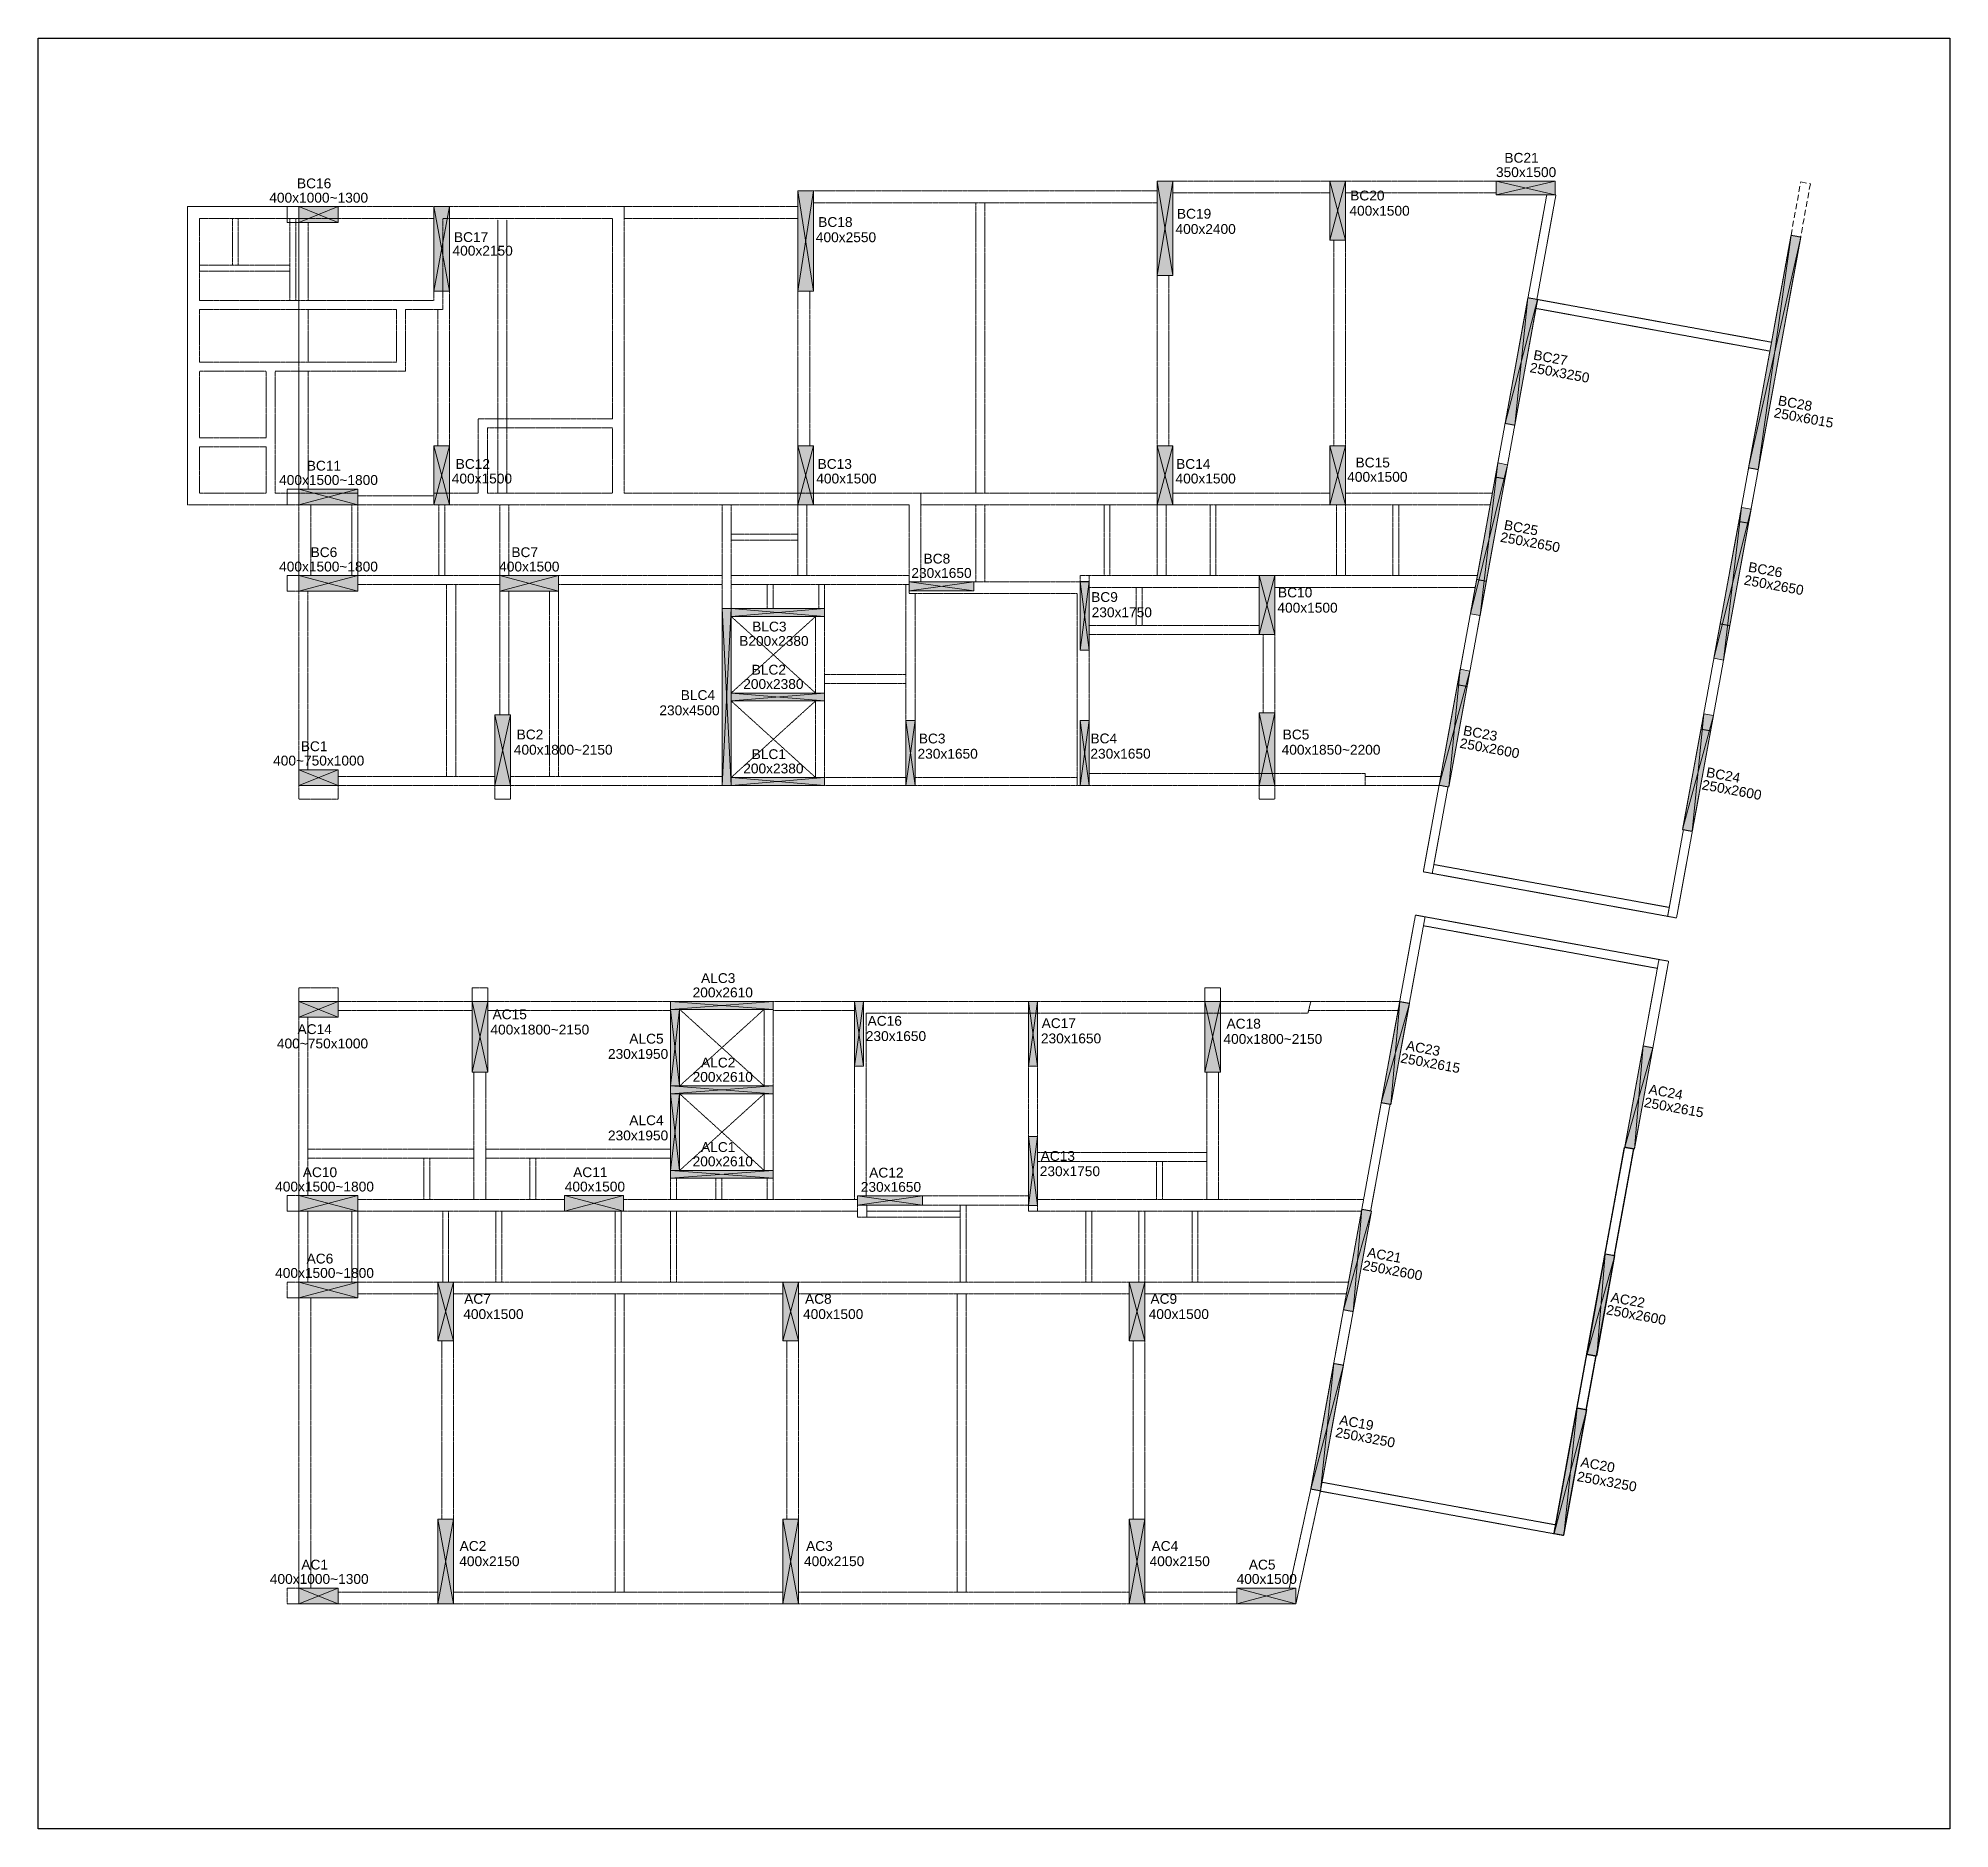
# Model space of a CAD drawing. Header units: millimetres. Extents: x 0 to 259337, y 0 to 45573.
# Drawn here: x 0 to 48651, y 0 to 45573 of the extents above; entities that cross this region are included whole.
import ezdxf
from ezdxf.enums import TextEntityAlignment as Align

# ---------------------------------------------------------------- set-up
doc = ezdxf.new("R2010")
doc.units = ezdxf.units.MM
doc.header["$PDMODE"] = 35
doc.linetypes.add('DASHED', pattern=[0.75, 0.5, -0.25])
for name, color, linetype, lineweight in [('ARCH BEAM', 160, 'DASHED', 9), ('Boundary', 40, 'Continuous', 30), ('COLUMN', 2, 'Continuous', 0), ('COLUMN HATCH_ASC', 251, 'Continuous', 0), ('COLUMN NO._ASC', 7, 'Continuous', 25), ('COLUMN SIZE_ASC', 150, 'Continuous', 9), ('Origin', 40, 'Continuous', 30)]:
    doc.layers.add(name, color=color, linetype=linetype, lineweight=lineweight)
doc.styles.add('STANDERD ASC', font='swiss.ttf', dxfattribs={"height": 250})

msp = doc.modelspace()

# ---------------------------------------------------------------- texts
at = {"layer": 'COLUMN NO._ASC', "color": 6, "style": 'STANDERD ASC'}
for s, p in [('BC21', (37752, 42329)), ('BC16', (7022, 41679)), ('BC11', (7272, 34493)), ('BC6', (7272, 32291)), ('BC7', (12382, 32291)), ('BC8', (22872, 32127, 0)), ('BLC3', (18608, 30398, 0)), ('BLC2', (18594, 29301, 0)), ('BC1', (7022, 27352)), ('BLC1', (18594, 27151, 0)), ('ALC3', (17306, 21451, 0)), ('AC14', (7036, 20152)), ('ALC2', (17306, 19301, 0)), ('ALC1', (17306, 17151, 0)), ('AC10', (7170, 16510, 237)), ('AC11', (14051, 16510, 0)), ('AC12', (21586, 16501, 0)), ('AC6', (7170, 14312, 237)), ('AC1', (7036, 6523, 0)), ('AC5', (31151, 6523))]:
    msp.add_text(s, height=250, dxfattribs=at).set_placement(p, align=Align.BOTTOM_CENTER)
for s, p in [('BC20', (33391, 41569)), ('BC18', (19852, 40895)), ('BC19', (28980, 41105)), ('BC17', (10580, 40511)), ('BC12', (10625, 34737)), ('BC13', (19836, 34737)), ('BC14', (28961, 34737)), ('BC15', (33527, 34773, 0)), ('BC9', (26798, 31350)), ('BC10', (31553, 31466)), ('BC2', (12176, 27851)), ('BC3', (22411, 27749, 0)), ('BC4', (26780, 27751)), ('BC5', (31672, 27851)), ('AC15', (11563, 20729)), ('AC16', (21108, 20563, 0)), ('AC17', (25538, 20504, 0)), ('AC18', (30243, 20491)), ('AC13', (25513, 17124)), ('AC7', (10841, 13487)), ('AC8', (19515, 13487)), ('AC9', (28307, 13487)), ('AC2', (10725, 7198)), ('AC3', (19543, 7198)), ('AC4', (28335, 7198))]:
    msp.add_text(s, height=250, dxfattribs=at).set_placement(p, align=Align.MIDDLE_LEFT)
for s, p in [('BC27', (38059, 37520, -238)), ('BC28', (44286, 36360, -238)), ('BC25', (37311, 33193, -238)), ('BC26', (43528, 32123, -238)), ('BC23', (36273, 27961, -238)), ('BC24', (42457, 26898, -238)), ('AC23', (34818, 19944, 0)), ('AC24', (40994, 18831, 0)), ('AC21', (33832, 14680, 0)), ('AC22', (40029, 13536, 0)), ('AC19', (33123, 10415, 0)), ('AC20', (39262, 9343, 0))]:
    msp.add_text(s, height=250, rotation=349.6675, dxfattribs=at).set_placement(p, align=Align.MIDDLE_LEFT)
for s, p in [('BLC4', (17226, 28855, 0)), ('ALC5', (15917, 20109, 0)), ('ALC4', (15917, 18033, 0))]:
    msp.add_text(s, height=250, dxfattribs=at).set_placement(p, align=Align.MIDDLE_RIGHT)
at = {"layer": 'COLUMN SIZE_ASC', "style": 'STANDERD ASC'}
for s, p in [('350x1500', (37868, 41964, 0)), ('400x1000~1300', (7138, 41314, 0)), ('400x1500~1800', (7388, 34129, 0)), ('400x1500~1800', (7388, 31926, 0)), ('400x1500', (12498, 31926, 0)), ('230x1650', (22989, 31763, 0)), ('B200x2380', (18724, 30033, 0)), ('200x2380', (18710, 28936, 0)), ('400~750x1000', (7138, 26987, 0)), ('200x2380', (18710, 26786, 0)), ('200x2610', (17422, 21086, 0)), ('400~750x1000', (7235, 19787, 0)), ('200x2610', (17422, 18936, 0)), ('200x2610', (17422, 16786, 0)), ('400x1500~1800', (7287, 16145, 237)), ('400x1500', (14168, 16145, 0)), ('230x1650', (21702, 16137, 0)), ('400x1500~1800', (7287, 13947, 237)), ('400x1000~1300', (7152, 6158, 0)), ('400x1500', (31267, 6158, 0))]:
    msp.add_text(s, height=250, dxfattribs=at).set_placement(p, align=Align.BOTTOM_CENTER)
for s, p in [('400x1500', (33371, 41181, 0)), ('400x2550', (19791, 40507, 0)), ('400x2400', (28945, 40717, 0)), ('400x2150', (10544, 40165, 0)), ('400x1500', (10525, 34366, 0)), ('400x1500', (19802, 34366, 0)), ('400x1500', (28945, 34366, 0)), ('400x1500', (33315, 34409, 0)), ('400x1500', (31538, 31078, 0)), ('230x1750', (26811, 30962, 0)), ('400x1800~2150', (12104, 27463, 0)), ('230x1650', (22379, 27361, 0)), ('230x1650', (26779, 27363, 0)), ('400x1850~2200', (31646, 27463, 0)), ('400x1800~2150', (11509, 20341, 0)), ('230x1650', (21063, 20175, 0)), ('230x1650', (25519, 20116, 0)), ('400x1800~2150', (30165, 20103, 0)), ('230x1750', (25490, 16736, 0)), ('400x1500', (10818, 13099, 0)), ('400x1500', (19465, 13099, 0)), ('400x1500', (28262, 13099, 0)), ('400x2150', (10716, 6810, 0)), ('400x2150', (19490, 6810, 0)), ('400x2150', (28285, 6810, 0))]:
    msp.add_text(s, height=250, dxfattribs=at).set_placement(p, align=Align.MIDDLE_LEFT)
for s, p in [('250x3250', (37968, 37199, -238)), ('250x6015', (44178, 36051, -238)), ('250x2650', (37218, 32883, -238)), ('250x2650', (43419, 31793, -238)), ('250x2600', (36185, 27640, -238)), ('250x2600', (42348, 26580, -238)), ('250x2615', (34677, 19628, 0)), ('250x2615', (40875, 18498, 0)), ('250x2600', (33715, 14349, 0)), ('250x2600', (39913, 13219, 0)), ('250x3250', (33020, 10097, 0)), ('250x3250', (39169, 8976, 0))]:
    msp.add_text(s, height=250, rotation=349.6675, dxfattribs=at).set_placement(p, align=Align.MIDDLE_LEFT)
for s, p in [('230x4500', (17343, 28467, 0)), ('230x1950', (16034, 19721, 0)), ('230x1950', (16034, 17646, 0))]:
    msp.add_text(s, height=250, dxfattribs=at).set_placement(p, align=Align.MIDDLE_RIGHT)

# ---------------------------------------------------------------- hatches: boundary and pattern name
at = {"layer": 'COLUMN HATCH_ASC'}
for points in [[(28475, 41936), (28875, 41936), (28875, 39536), (28475, 39536)], [(33275, 40436), (33275, 41936), (32875, 41936), (32875, 40436)], [(38610, 41936), (37110, 41936), (37110, 41586), (38610, 41586)], [(19335, 41686), (19735, 41686), (19735, 39136), (19335, 39136)], [(7635, 41286), (6635, 41286), (6635, 40886), (7635, 40886)], [(10070, 41286), (10470, 41286), (10470, 39136), (10070, 39136)], [(43531, 34639), (43777, 34594), (44856, 40512), (44610, 40557)], [(37333, 35769), (37579, 35724), (38162, 38922), (37916, 38966)], [(10470, 33696), (10470, 35196), (10070, 35196), (10070, 33696)], [(19735, 33696), (19735, 35196), (19335, 35196), (19335, 33696)], [(28875, 33696), (28875, 35196), (28475, 35196), (28475, 33696)], [(33275, 33696), (33275, 35196), (32875, 35196), (32875, 33696)], [(37149, 34762), (37395, 34717), (36695, 30876), (36449, 30921)], [(8135, 34096), (6635, 34096), (6635, 33696), (8135, 33696)], [(43347, 33632), (43593, 33587), (42893, 29746), (42647, 29791)], [(8135, 31896), (6635, 31896), (6635, 31496), (8135, 31496)], [(11745, 31496), (13245, 31496), (13245, 31896), (11745, 31896)], [(23815, 31736), (23815, 31506), (22165, 31506), (22165, 31736)], [(26515, 31746), (26745, 31746), (26745, 29996), (26515, 29996)], [(31475, 30396), (31475, 31896), (31075, 31896), (31075, 30396)], [(17405, 31056), (17635, 31056), (17635, 26556), (17405, 26556)], [(17635, 31056), (20015, 31056), (20015, 30856), (17635, 30856)], [(35654, 26560), (35900, 26515), (36438, 29466), (36192, 29511)], [(17635, 28906), (20015, 28906), (20015, 28706), (17635, 28706)], [(12020, 26556), (12020, 28356), (11620, 28356), (11620, 26556)], [(31475, 26556), (31475, 28406), (31075, 28406), (31075, 26556)], [(41852, 25430), (42098, 25385), (42636, 28334), (42390, 28379)], [(22085, 28206), (22315, 28206), (22315, 26556), (22085, 26556)], [(26515, 28206), (26745, 28206), (26745, 26556), (26515, 26556)], [(6635, 26556), (7635, 26556), (7635, 26956), (6635, 26956)], [(17635, 26756), (20015, 26756), (20015, 26556), (17635, 26556)], [(6635, 21056), (7635, 21056), (7635, 20656), (6635, 20656)], [(11440, 21056), (11440, 19256), (11040, 19256), (11040, 21056)], [(16095, 21056), (18705, 21056), (18705, 20856), (16095, 20856)], [(20775, 21056), (21005, 21056), (21005, 19406), (20775, 19406)], [(25205, 21056), (25435, 21056), (25435, 19406), (25205, 19406)], [(30090, 21056), (30090, 19256), (29690, 19256), (29690, 21056)], [(34181, 18480), (34427, 18435), (34896, 21008), (34650, 21053)], [(16095, 20856), (16325, 20856), (16325, 18906), (16095, 18906)], [(40379, 17350), (40625, 17305), (41094, 19878), (40848, 19923)], [(16095, 18906), (18705, 18906), (18705, 18706), (16095, 18706)], [(16095, 18706), (16325, 18706), (16325, 16756), (16095, 16756)], [(25205, 17616), (25435, 17616), (25435, 15866), (25205, 15866)], [(16095, 16756), (18705, 16756), (18705, 16556), (16095, 16556)], [(8135, 16116), (6635, 16116), (6635, 15716), (8135, 15716)], [(13395, 15716), (14895, 15716), (14895, 16116), (13395, 16116)], [(22505, 16106), (22505, 15876), (20855, 15876), (20855, 16106)], [(33220, 13209), (33466, 13164), (33932, 15722), (33686, 15767)], [(39418, 12079), (39664, 12034), (40130, 14592), (39884, 14637)], [(8135, 13916), (6635, 13916), (6635, 13516), (8135, 13516)], [(10570, 12416), (10570, 13916), (10170, 13916), (10170, 12416)], [(19350, 12416), (19350, 13916), (18950, 13916), (18950, 12416)], [(28165, 12416), (28165, 13916), (27765, 13916), (27765, 12416)], [(32388, 8646), (32634, 8601), (33217, 11799), (32971, 11843)], [(38586, 7516), (38832, 7471), (39415, 10669), (39169, 10713)], [(10170, 7876), (10570, 7876), (10570, 5726), (10170, 5726)], [(18950, 7876), (19350, 7876), (19350, 5726), (18950, 5726)], [(27765, 7876), (28165, 7876), (28165, 5726), (27765, 5726)], [(7635, 6126), (6635, 6126), (6635, 5726), (7635, 5726)], [(30508, 5726), (32008, 5726), (32008, 6126), (30508, 6126)]]:
    msp.add_hatch(color=256, dxfattribs=at).paths.add_polyline_path(points)

# ---------------------------------------------------------------- linework, layer by layer
at = {"layer": 'ARCH BEAM'}
for points in [[(28475, 41936), (28875, 41936), (28875, 39536), (28475, 39536)], [(32875, 41936), (33275, 41936), (33275, 40436), (32875, 40436)], [(38610, 41936), (38610, 41586), (37110, 41586), (37110, 41936)], [(19335, 41686), (19735, 41686), (19735, 39136), (19335, 39136)], [(6335, 40886), (6335, 41286), (6635, 41286), (6635, 40886)], [(6635, 40886), (6635, 41286), (7635, 41286), (7635, 40886)], [(10070, 41286), (10470, 41286), (10470, 39136), (10070, 39136)], [(10070, 35196), (10470, 35196), (10470, 33696), (10070, 33696)], [(19335, 35196), (19735, 35196), (19735, 33696), (19335, 33696)], [(28475, 35196), (28875, 35196), (28875, 33696), (28475, 33696)], [(6335, 33696), (6335, 34096), (6635, 34096), (6635, 33696)], [(6635, 33696), (6635, 34096), (8135, 34096), (8135, 33696)], [(6335, 31496), (6335, 31896), (6635, 31896), (6635, 31496)], [(6635, 31496), (6635, 31896), (8135, 31896), (8135, 31496)], [(11745, 31496), (11745, 31896), (13245, 31896), (13245, 31496)], [(22165, 31506), (23815, 31506), (23815, 31736), (22165, 31736)], [(26515, 29996), (26745, 29996), (26745, 31746), (26515, 31746)], [(31075, 31896), (31475, 31896), (31475, 30396), (31075, 30396)], [(17405, 31056), (17635, 31056), (17635, 26556), (17405, 26556)], [(17635, 31056), (17635, 30856), (20015, 30856), (20015, 31056)], [(19785, 28906), (20015, 28906), (20015, 30856), (19785, 30856)], [(17635, 28906), (17635, 28706), (20015, 28706), (20015, 28906)], [(19785, 28706), (20015, 28706), (20015, 26756), (19785, 26756)], [(11620, 26556), (12020, 26556), (12020, 28356), (11620, 28356)], [(31075, 26556), (31475, 26556), (31475, 28406), (31075, 28406)], [(22085, 26556), (22315, 26556), (22315, 28206), (22085, 28206)], [(26515, 26556), (26745, 26556), (26745, 28206), (26515, 28206)], [(6635, 26556), (6635, 26956), (7635, 26956), (7635, 26556)], [(6635, 26556), (7635, 26556), (7635, 26206), (6635, 26206)], [(11620, 26206), (11620, 26556), (12020, 26556), (12020, 26206)], [(17635, 26556), (17635, 26756), (20015, 26756), (20015, 26556)], [(31075, 26206), (31075, 26556), (31475, 26556), (31475, 26206)], [(6635, 21056), (7635, 21056), (7635, 21406), (6635, 21406)], [(29690, 21406), (29690, 21056), (30090, 21056), (30090, 21406)], [(6635, 20656), (6635, 21056), (7635, 21056), (7635, 20656)], [(11040, 19256), (11440, 19256), (11440, 21056), (11040, 21056)], [(16095, 21056), (16095, 20856), (18705, 20856), (18705, 21056)], [(20775, 19406), (21005, 19406), (21005, 21056), (20775, 21056)], [(25205, 19406), (25435, 19406), (25435, 21056), (25205, 21056)], [(29690, 19256), (30090, 19256), (30090, 21056), (29690, 21056)], [(25205, 15866), (25435, 15866), (25435, 17616), (25205, 17616)], [(6335, 16116), (6335, 15716), (6635, 15716), (6635, 16116)], [(6635, 15716), (6635, 16116), (8135, 16116), (8135, 15716)], [(13395, 15716), (13395, 16116), (14895, 16116), (14895, 15716)], [(20855, 16106), (22505, 16106), (22505, 15876), (20855, 15876)], [(25205, 15716), (25435, 15716), (25435, 15866), (25205, 15866)], [(6635, 13516), (6635, 13916), (8135, 13916), (8135, 13516)], [(10170, 13916), (10570, 13916), (10570, 12416), (10170, 12416)], [(18950, 13916), (19350, 13916), (19350, 12416), (18950, 12416)], [(27765, 13916), (28165, 13916), (28165, 12416), (27765, 12416)], [(10170, 7876), (10570, 7876), (10570, 5726), (10170, 5726)], [(18950, 7876), (19350, 7876), (19350, 5726), (18950, 5726)], [(27765, 7876), (28165, 7876), (28165, 5726), (27765, 5726)], [(6335, 6126), (6335, 5726), (6635, 5726), (6635, 6126)], [(6635, 5726), (6635, 6126), (7635, 6126), (7635, 5726)], [(30508, 5726), (30508, 6126), (32008, 6126), (32008, 5726)]]:
    msp.add_lwpolyline(points, close=True, dxfattribs=at)
at = {"layer": 'ARCH BEAM', "extrusion": (-1.44715e-08, 1, 0)}
for elevation in [41936, 41636, 33996, 33696]:
    msp.add_lwpolyline([(-28875, 0), (-32875, -238)], dxfattribs=dict(at, elevation=elevation))
at = {"layer": 'ARCH BEAM', "extrusion": (-1.04061e-07, 1, 0)}
for points, elevation in [([(-33275, 0), (-37118, 0)], 41936), ([(-33275, 0), (-37110, 0)], 41636)]:
    msp.add_lwpolyline(points, dxfattribs=dict(at, elevation=elevation))
at = {"layer": 'ARCH BEAM', "extrusion": (1.07543e-06, 1, 0), "elevation": 41686}
msp.add_lwpolyline([(-19735, 0), (-28475, 238)], dxfattribs=at)
at = {"layer": 'ARCH BEAM', "extrusion": (-8.51297e-09, 1, 0), "elevation": 41387}
msp.add_lwpolyline([(-19736, 0), (-28475, 238)], dxfattribs=at)
at = {"layer": 'ARCH BEAM', "extrusion": (-1, -2.20391e-05, 0), "elevation": -23866}
for points in [[(-33995, -349), (-41386, -343)], [(-31736, -2), (-33697, 0)]]:
    msp.add_lwpolyline(points, dxfattribs=at)
at = {"layer": 'ARCH BEAM', "extrusion": (-1, -2.20347e-05, 0), "elevation": -24096}
for points in [[(-33995, -355), (-41386, -349)], [(-31736, -2), (-33697, 0)]]:
    msp.add_lwpolyline(points, dxfattribs=at)
at = {"layer": 'ARCH BEAM'}
for points, elevation in [([(38394, 41586), (37916, 38966)], 0), ([(38610, 41586), (38627, 41586), (38142, 38925)], 0), ([(4941, 39796), (4941, 40986)], 0), ([(5091, 39796), (5091, 40986)], 0), ([(6406, 40986), (6406, 38896)], 0), ([(6556, 40986), (6556, 38896)], 0), ([(6866, 38896), (6866, 40884)], 0), ([(4101, 39796), (6406, 39796)], 0), ([(4101, 39646), (6406, 39646)], 0), ([(38162, 38922), (44114, 37836)], 0), ([(6635, 37331), (6635, 38666)], 0), ([(6866, 37332), (6866, 38669)], 0), ([(38121, 38695), (44073, 37610)], 0), ([(6866, 34096), (6866, 37104)], 0), ([(37333, 35769), (37084, 34404)], 0), ([(37579, 35724), (37330, 34359)], 0), ([(10072, 33926), (8135, 33926)], 0), ([(10072, 33696), (8135, 33696)], 0), ([(33275, 33996), (37010, 33996)], -238), ([(33275, 33696), (36955, 33696)], -238), ([(10395, 31667), (10395, 26786)], 0), ([(10625, 31666), (10625, 26786)], 0), ([(42807, 30667), (42318, 27988)], 0), ([(26734, 30626), (31075, 30626)], 0), ([(43053, 30622), (42564, 27943)], 0), ([(33775, 26786), (35695, 26786)], 0), ([(35252, 24357), (35654, 26560)], 0), ([(35479, 24316), (35880, 26519)], 0), ([(41872, 25426), (41470, 23224)], 0), ([(42098, 25385), (41696, 23182)], 0), ([(35252, 24357), (41696, 23182)], 0), ([(35520, 24542), (41511, 23450)], 0), ([(34896, 21008), (35297, 23211)], 0), ([(35297, 23211), (35052, 23255)], 0), ([(35256, 22984), (41208, 21899)], 0), ([(35297, 23211), (41249, 22125)], 0), ([(41249, 22125), (40848, 19923)], 0), ([(41495, 22081), (41094, 19878)], 0), ([(41495, 22081), (41249, 22125)], 0), ([(20775, 16016), (20775, 21056), (32390, 21056)], 0), ([(32390, 21056), (32315, 20756), (21076, 20756), (21076, 16106)], 0), ([(18475, 16756), (16325, 18706)], 0), ([(9815, 16016), (9815, 17066)], -76), ([(9965, 16016), (9965, 17066)], -76), ([(12515, 16016), (12515, 17066)], -197), ([(12665, 16016), (12665, 17066)], -197), ([(39879, 14629), (40374, 17342), (40600, 17300), (40106, 14588), (39870, 14631)], 0), ([(18705, 16556), (18705, 16016)], 0), ([(28465, 16016), (28465, 16986)], 0), ([(28615, 16016), (28615, 16986)], 0), ([(33220, 13209), (32971, 11843)], 0), ([(33466, 13164), (33217, 11799)], 0), ([(10270, 12416), (10270, 7876)], 0), ([(10570, 12416), (10570, 7876)], 0), ([(39164, 10705), (39413, 12071), (39639, 12029), (39390, 10664), (39154, 10707)], 0), ([(32661, 8822), (38613, 7737)], 0), ([(32620, 8595), (38571, 7510)], 0)]:
    msp.add_lwpolyline(points, dxfattribs=dict(at, elevation=elevation))
for points, elevation in [([(33775, 26556), (26445, 26556), (26445, 31436), (22165, 31436), (22165, 33696), (10070, 33696), (10070, 33996), (11200, 33996), (11200, 35886), (14615, 35886), (14615, 40986), (10297, 40986), (10297, 38666), (9345, 38666), (9345, 37101), (6032, 37101), (6032, 33996), (8135, 33996), (8135, 33696), (6938, 33696), (6935, 31896), (6635, 31896), (6635, 33696), (3800, 33696), (3800, 41286), (14915, 41286), (14915, 33996), (22465, 33996), (22465, 31736), (26745, 31736), (26745, 26856), (33775, 26856)], 0), ([(3801, 33696), (6635, 33696), (6635, 41286), (3801, 41286)], 0), ([(4103, 40987), (4103, 38896), (10070, 38896), (10070, 40987)], 0), ([(37579, 35724), (38162, 38922), (37916, 38966), (37333, 35769)], 0), ([(4103, 38666), (9118, 38666), (9118, 37331), (4103, 37331)], 0), ([(5805, 37101), (4103, 37101), (4103, 35401), (5805, 35401)], 0), ([(14615, 33996), (11433, 33996), (11433, 35656), (14615, 35656)], 0), ([(4103, 35171), (5805, 35171), (5805, 33996), (4103, 33996)], 0), ([(32875, 35196), (33275, 35196), (33275, 33696), (32875, 33696)], -238), ([(36855, 31752), (37330, 34359), (37084, 34404), (36609, 31797)], 0), ([(43053, 30622), (42807, 30667), (43282, 33274), (43528, 33229)], 0), ([(35900, 26515), (36366, 29073), (36120, 29118), (35654, 26560)], 0), ([(42098, 25385), (42564, 27943), (42318, 27988), (41852, 25430)], 0), ([(11040, 21406), (11040, 21056), (11440, 21056), (11440, 21406)], 0), ([(34650, 21053), (34181, 18480), (34427, 18435), (34896, 21008)], 0), ([(16095, 18906), (16325, 18906), (16325, 20856), (16095, 20856)], 0), ([(40848, 19923), (40379, 17350), (40625, 17305), (41094, 19878)], 0), ([(16095, 18906), (16095, 18706), (18705, 18706), (18705, 18906)], 0), ([(16095, 18706), (16325, 18706), (16325, 16756), (16095, 16756)], 0), ([(33686, 15767), (34181, 18480), (34407, 18439), (33912, 15726)], 0), ([(16095, 16556), (16095, 16756), (18705, 16756), (18705, 16556)], 0), ([(20855, 15876), (21086, 15876), (21086, 15566), (20855, 15566)], 0), ([(33686, 15767), (33932, 15722), (33466, 13164), (33220, 13209)], 0), ([(39870, 14631), (39403, 12073), (39649, 12028), (40115, 14586)], 0), ([(6335, 13916), (6335, 13516), (6635, 13516), (6635, 13916)], 0), ([(32971, 11843), (32388, 8646), (32634, 8601), (33217, 11799)], 0), ([(39154, 10707), (38571, 7510), (38817, 7465), (39400, 10662)], 0)]:
    msp.add_lwpolyline(points, close=True, dxfattribs=dict(at, elevation=elevation))
at = {"layer": 'ARCH BEAM', "extrusion": (-1, -1.46e-14, 0), "elevation": -6635}
msp.add_lwpolyline([(-38896, 0), (-40886, 0)], dxfattribs=at)
at = {"layer": 'ARCH BEAM'}
for points in [[(11695, 33996), (11695, 40954)], [(11925, 33996), (11925, 40954)], [(14915, 41286), (19335, 41286)], [(10470, 35196), (10470, 39135)], [(10170, 35196), (10170, 38670)], [(10195, 33696), (10195, 33696)], [(11745, 31896), (11745, 33696)], [(11975, 31896), (11975, 33696)], [(17405, 31056), (17405, 33696)], [(17635, 31056), (17635, 33696)], [(19335, 33696), (19335, 31896)], [(19565, 33696), (19565, 31896)], [(22462, 33696), (28475, 33696)], [(22465, 33996), (28475, 33996)], [(27125, 33697), (27125, 31896)], [(27275, 33697), (27275, 31896)], [(28475, 33696), (28475, 31896)], [(28705, 33696), (28705, 31896)], [(29825, 33696), (29825, 31896)], [(29975, 33696), (29975, 31896)], [(33045, 31896), (33045, 33696)], [(33275, 31896), (33275, 33696)], [(34475, 33696), (34475, 31896)], [(34625, 33696), (34625, 31896)], [(11746, 31896), (8135, 31896)], [(11746, 31666), (8135, 31666)], [(17402, 31896), (13245, 31896)], [(17402, 31666), (13245, 31666)], [(17635, 31896), (22162, 31896)], [(17635, 31666), (22162, 31666)], [(18705, 31056), (18705, 31666)], [(20015, 31056), (20015, 31666)], [(26515, 31746), (26515, 31896)], [(31075, 31896), (26515, 31896)], [(26745, 31746), (26745, 31896)], [(31475, 31896), (36627, 31896)], [(6635, 26956), (6635, 31496)], [(6865, 26956), (6865, 31496)], [(11745, 31496), (11745, 28356)], [(11975, 31496), (11975, 28356)], [(13015, 31496), (13015, 26786)], [(13245, 31496), (13245, 26786)], [(31075, 31596), (26745, 31596)], [(31475, 31596), (36572, 31596)], [(17635, 28906), (19785, 30856)], [(19785, 28906), (17635, 30856)], [(31175, 30396), (31175, 28406)], [(31475, 30396), (31475, 28406)], [(17635, 26756), (19785, 28706)], [(19785, 26756), (17635, 28706)], [(11620, 26786), (7635, 26786)], [(17405, 26786), (12018, 26786)], [(11620, 26556), (7635, 26556)], [(17405, 26556), (12020, 26556)], [(20015, 26756), (22085, 26756)], [(20015, 26556), (22085, 26556)], [(22315, 26756), (26438, 26756)], [(22315, 26556), (26438, 26556)], [(18705, 21056), (20775, 21056)], [(6635, 20656), (6635, 16116)], [(18475, 18906), (16325, 20856)], [(18475, 20856), (18475, 18906)], [(18705, 20856), (18705, 18906)], [(18705, 20826), (20775, 20826)], [(11090, 19256), (11090, 16015)], [(11390, 19256), (11390, 16015)], [(25205, 17616), (25205, 19406)], [(25435, 17616), (25435, 19406)], [(29740, 16017), (29740, 19256)], [(30040, 16017), (30040, 19256)], [(18475, 16756), (18475, 18706)], [(18705, 16756), (18705, 18706)], [(11090, 17066), (6860, 17066)], [(11090, 17296), (6865, 17296)], [(11390, 17296), (16095, 17296)], [(11390, 17066), (16095, 17066)], [(22505, 16106), (25205, 16106)], [(6635, 13916), (6635, 15716)], [(6865, 13916), (6865, 15716)], [(7985, 13916), (7985, 15716)], [(8135, 15716), (13395, 15716)], [(8135, 13916), (8135, 15716)], [(10295, 15716), (10295, 13916)], [(10445, 15716), (10445, 13916)], [(11645, 13916), (11645, 15716)], [(11795, 13916), (11795, 15716)], [(14685, 13916), (14685, 15716)], [(14835, 13916), (14835, 15716)], [(16095, 13916), (16095, 15716)], [(16245, 13916), (16245, 15716)], [(21085, 15716), (23465, 15716)], [(22505, 15876), (25205, 15876)], [(23465, 13914), (23465, 15876)], [(23615, 13914), (23615, 15876)], [(25435, 16016), (33732, 16016)], [(25435, 15716), (33677, 15716)], [(26665, 13916), (26665, 15716)], [(26815, 13916), (26815, 15716)], [(28015, 13916), (28015, 15716)], [(28165, 13916), (28165, 15716)], [(29365, 13916), (29365, 15716)], [(29515, 13916), (29515, 15716)], [(21085, 15566), (23465, 15566)], [(8135, 13916), (10170, 13916)], [(10570, 13916), (18950, 13916)], [(19350, 13916), (27765, 13916)], [(28165, 13916), (33349, 13916)], [(6635, 13516), (6635, 6126)], [(6935, 13516), (6935, 6126)], [(8135, 13616), (10170, 13616)], [(10570, 13616), (18950, 13616)], [(14685, 6026), (14685, 13617)], [(14915, 6026), (14915, 13617)], [(19350, 13616), (27765, 13616)], [(23385, 6026), (23385, 13616)], [(23615, 6026), (23615, 13616)], [(28165, 13616), (33294, 13616)], [(19050, 12416), (19050, 7876)], [(19350, 12416), (19350, 7876)], [(27865, 12417), (27865, 7876)], [(28165, 12417), (28165, 7876)], [(7635, 6026), (10170, 6026)], [(10570, 6026), (18950, 6026)], [(19350, 6026), (27765, 6026)], [(28165, 6026), (30508, 6026)], [(7635, 5726), (10170, 5726)], [(10570, 5726), (18950, 5726)], [(19350, 5726), (27765, 5726)], [(28165, 5726), (30508, 5726)]]:
    msp.add_lwpolyline(points, dxfattribs=at)
at = {"layer": 'ARCH BEAM', "extrusion": (-8.5125e-09, 1, 0), "elevation": 40987}
msp.add_lwpolyline([(-14915, 0), (-19335, 0)], dxfattribs=at)
at = {"layer": 'ARCH BEAM', "extrusion": (1, 1.0406e-07, 0)}
for points, elevation in [([(40436, 0), (35196, 0)], 32975), ([(40436, 0), (35196, 0)], 33275), ([(39536, 238), (35196, 0)], 28475), ([(39536, 238), (35196, 0)], 28775), ([(39136, 0), (35196, 0)], 19335), ([(39136, 0), (35196, 0)], 19635)]:
    msp.add_lwpolyline(points, dxfattribs=dict(at, elevation=elevation))
at = {"layer": 'ARCH BEAM', "extrusion": (4.23323e-06, 2.32478e-05, 1), "elevation": 1}
msp.add_lwpolyline([(43777, 34594), (44856, 40512), (44610, 40557), (43531, 34639)], close=True, dxfattribs=at)
at = {"layer": 'ARCH BEAM', "extrusion": (-1, -3.87e-14, 0), "elevation": -6635}
msp.add_lwpolyline([(-34096, 0), (-37105, 0)], dxfattribs=at)
at = {"layer": 'ARCH BEAM', "extrusion": (0.983783, -0.179362, 0), "elevation": 36612}
msp.add_lwpolyline([(41885, 0), (40497, 0)], dxfattribs=at)
at = {"layer": 'ARCH BEAM', "extrusion": (0.983783, -0.179361, 0)}
for points, elevation in [([(41885, 0), (40497, 0)], 36862), ([(37847, 0), (35124, 0)], 30312), ([(37847, 0), (35124, 0)], 30562), ([(18944, 0), (17556, 0)], 36599), ([(18944, 0), (17556, 0)], 36849)]:
    msp.add_lwpolyline(points, dxfattribs=dict(at, elevation=elevation))
at = {"layer": 'ARCH BEAM', "extrusion": (-1, -1.44712e-08, 0)}
for elevation in [-7985, -8135, -10195, -10345]:
    msp.add_lwpolyline([(-31896, 0), (-33696, 0)], dxfattribs=dict(at, elevation=elevation))
at = {"layer": 'ARCH BEAM', "extrusion": (-2.87782e-09, -1, 0)}
for elevation in [-32946, -32796]:
    msp.add_lwpolyline([(19335, 0), (17635, 0)], dxfattribs=dict(at, elevation=elevation))
at = {"layer": 'ARCH BEAM', "extrusion": (1, 0, 0)}
for points, elevation in [([(31666, 0), (31056, 237)], 18555), ([(31666, 0), (28206, 0)], 22085), ([(31436, 0), (28206, 0)], 22315), ([(31596, -22), (30624, 191)], 28095)]:
    msp.add_lwpolyline(points, dxfattribs=dict(at, elevation=elevation))
at = {"layer": 'ARCH BEAM', "extrusion": (1, 4.77e-14, 0), "elevation": 19865}
msp.add_lwpolyline([(31666, -267), (31056, 0)], dxfattribs=at)
at = {"layer": 'ARCH BEAM', "extrusion": (1, -2.99e-14, 0), "elevation": 27945}
msp.add_lwpolyline([(31596, -22), (30624, 191)], dxfattribs=at)
at = {"layer": 'ARCH BEAM', "extrusion": (-8.16711e-09, 1, 0), "elevation": 30396}
msp.add_lwpolyline([(-26734, 0), (-31075, 0)], dxfattribs=at)
at = {"layer": 'ARCH BEAM', "extrusion": (0, 1, 0)}
for points, elevation in [([(-20014, 0), (-22086, 0)], 29377), ([(-20014, 0), (-22086, 0)], 29147), ([(-14895, 0), (-20855, 0)], 16016), ([(-14895, 0), (-20855, 0)], 15716)]:
    msp.add_lwpolyline(points, dxfattribs=dict(at, elevation=elevation))
at = {"layer": 'ARCH BEAM', "extrusion": (-9.15505e-09, 1, 0), "elevation": 26556}
msp.add_lwpolyline([(-33775, 0), (-35675, 0)], dxfattribs=at)
at = {"layer": 'ARCH BEAM', "extrusion": (-0.983783, 0.179361, 0)}
for points, elevation in [([(-26926, 0), (-29165, 0)], -30312), ([(-21545, 0), (-24302, 0)], -36599), ([(-21545, 0), (-24302, 0)], -36849)]:
    msp.add_lwpolyline(points, dxfattribs=dict(at, elevation=elevation))
at = {"layer": 'ARCH BEAM', "extrusion": (0, -1, 0)}
for points, elevation in [([(11040, 0), (7635, 0)], -21056), ([(16095, 0), (11440, 0)], -21056), ([(11040, 0), (7635, 0)], -20826), ([(16095, 0), (11440, 0)], -20826)]:
    msp.add_lwpolyline(points, dxfattribs=dict(at, elevation=elevation))
at = {"layer": 'ARCH BEAM', "extrusion": (-4.58839e-07, -1, 0), "elevation": -21056}
msp.add_lwpolyline([(34651, 0), (32390, 0)], dxfattribs=at)
at = {"layer": 'ARCH BEAM', "extrusion": (1, -1.38334e-08, 0), "elevation": 6865}
msp.add_lwpolyline([(20656, -237), (16116, 0)], dxfattribs=at)
at = {"layer": 'ARCH BEAM', "extrusion": (-0.671815, 0.740719, 0)}
for points, elevation in [([(-24794, 0), (-27697, 0)], 3037), ([(-23350, 0), (-26252, 0)], 1444)]:
    msp.add_lwpolyline(points, dxfattribs=dict(at, elevation=elevation))
at = {"layer": 'ARCH BEAM', "extrusion": (-4.58221e-07, -1, 0), "elevation": -20826}
msp.add_lwpolyline([(34609, 0), (32332, 0)], dxfattribs=at)
at = {"layer": 'ARCH BEAM', "extrusion": (-5.01744e-10, 1, 0), "elevation": 17216}
msp.add_lwpolyline([(-25434, 0), (-29742, 0)], dxfattribs=at)
at = {"layer": 'ARCH BEAM', "extrusion": (1, 4.72538e-07, 0)}
for elevation in [16095, 16245, 17245, 17395, 18555]:
    msp.add_lwpolyline([(16556, 0), (16016, -237)], dxfattribs=dict(at, elevation=elevation))
at = {"layer": 'ARCH BEAM', "extrusion": (-6.79178e-08, 1, 0), "elevation": 16986}
msp.add_lwpolyline([(-25434, 0), (-29742, 0)], dxfattribs=at)
at = {"layer": 'ARCH BEAM', "extrusion": (1.1006e-08, 1, 0), "elevation": 16016}
msp.add_lwpolyline([(-8135, 237), (-13395, 0)], dxfattribs=at)
at = {"layer": 'ARCH BEAM', "extrusion": (0.977119, -0.212694, 0)}
for points, elevation in [([(15346, 0), (12758, 0)], 29808), ([(15346, 0), (12403, 0)], 30058)]:
    msp.add_lwpolyline(points, dxfattribs=dict(at, elevation=elevation))
at = {"layer": 'Boundary'}
msp.add_lwpolyline([(0, 45573), (48651, 45573), (48651, 0), (0, 0)], close=True, dxfattribs=at)
at = {"layer": 'COLUMN'}
for points in [[(28475, 41936), (28875, 41936), (28875, 39536), (28475, 39536)], [(33275, 40436), (33275, 41936), (32875, 41936), (32875, 40436)], [(19335, 41686), (19735, 41686), (19735, 39136), (19335, 39136)], [(7635, 41286), (6635, 41286), (6635, 40886), (7635, 40886)], [(10070, 41286), (10470, 41286), (10470, 39136), (10070, 39136)], [(10470, 33696), (10470, 35196), (10070, 35196), (10070, 33696)], [(19735, 33696), (19735, 35196), (19335, 35196), (19335, 33696)], [(28875, 33696), (28875, 35196), (28475, 35196), (28475, 33696)], [(33275, 33696), (33275, 35196), (32875, 35196), (32875, 33696)], [(8135, 34096), (6635, 34096), (6635, 33696), (8135, 33696)], [(8135, 31896), (6635, 31896), (6635, 31496), (8135, 31496)], [(11745, 31496), (13245, 31496), (13245, 31896), (11745, 31896)], [(23815, 31736), (23815, 31506), (22165, 31506), (22165, 31736)], [(26515, 31746), (26745, 31746), (26745, 29996), (26515, 29996)], [(31475, 30396), (31475, 31896), (31075, 31896), (31075, 30396)], [(17405, 31056), (17635, 31056), (17635, 26556), (17405, 26556)], [(17635, 31056), (20015, 31056), (20015, 30856), (17635, 30856)], [(17635, 28906), (20015, 28906), (20015, 28706), (17635, 28706)], [(12020, 26556), (12020, 28356), (11620, 28356), (11620, 26556)], [(31475, 26556), (31475, 28406), (31075, 28406), (31075, 26556)], [(22085, 28206), (22315, 28206), (22315, 26556), (22085, 26556)], [(26515, 28206), (26745, 28206), (26745, 26556), (26515, 26556)], [(6635, 26556), (7635, 26556), (7635, 26956), (6635, 26956)], [(17635, 26756), (20015, 26756), (20015, 26556), (17635, 26556)], [(6635, 21056), (7635, 21056), (7635, 20656), (6635, 20656)], [(11440, 21056), (11440, 19256), (11040, 19256), (11040, 21056)], [(16095, 21056), (18705, 21056), (18705, 20856), (16095, 20856)], [(20775, 21056), (21005, 21056), (21005, 19406), (20775, 19406)], [(25205, 21056), (25435, 21056), (25435, 19406), (25205, 19406)], [(30090, 21056), (30090, 19256), (29690, 19256), (29690, 21056)], [(16095, 20856), (16325, 20856), (16325, 18906), (16095, 18906)], [(16095, 18906), (18705, 18906), (18705, 18706), (16095, 18706)], [(16095, 18706), (16325, 18706), (16325, 16756), (16095, 16756)], [(25205, 17616), (25435, 17616), (25435, 15866), (25205, 15866)], [(16095, 16756), (18705, 16756), (18705, 16556), (16095, 16556)], [(8135, 16116), (6635, 16116), (6635, 15716), (8135, 15716)], [(13395, 15716), (14895, 15716), (14895, 16116), (13395, 16116)], [(22505, 16106), (22505, 15876), (20855, 15876), (20855, 16106)], [(8135, 13916), (6635, 13916), (6635, 13516), (8135, 13516)], [(10570, 12416), (10570, 13916), (10170, 13916), (10170, 12416)], [(19350, 12416), (19350, 13916), (18950, 13916), (18950, 12416)], [(28165, 12416), (28165, 13916), (27765, 13916), (27765, 12416)], [(10170, 7876), (10570, 7876), (10570, 5726), (10170, 5726)], [(18950, 7876), (19350, 7876), (19350, 5726), (18950, 5726)], [(27765, 7876), (28165, 7876), (28165, 5726), (27765, 5726)], [(7635, 6126), (6635, 6126), (6635, 5726), (7635, 5726)], [(30508, 5726), (32008, 5726), (32008, 6126), (30508, 6126)]]:
    msp.add_lwpolyline(points, close=True, dxfattribs=at)
for points in [[(28475, 41936), (28875, 39536)], [(28875, 41936), (28475, 39536)], [(32875, 41936), (33275, 40436)], [(33275, 41936), (32875, 40436)], [(19735, 41686), (19335, 39136)], [(19335, 41686), (19735, 39136)], [(6635, 41286), (7635, 40886)], [(7635, 41286), (6635, 40886)], [(10070, 41286), (10470, 39136)], [(10470, 41286), (10070, 39136)], [(10070, 35196), (10470, 33696)], [(10470, 35196), (10070, 33696)], [(19735, 35196), (19335, 33696)], [(19335, 35196), (19735, 33696)], [(28875, 35196), (28475, 33696)], [(28475, 35196), (28875, 33696)], [(33275, 35196), (32875, 33696)], [(32875, 35196), (33275, 33696)], [(6635, 34096), (8135, 33696)], [(8135, 34096), (6635, 33696)], [(6635, 31896), (8135, 31496)], [(8135, 31896), (6635, 31496)], [(11745, 31896), (13245, 31496)], [(13245, 31896), (11745, 31496)], [(22165, 31736), (23815, 31506)], [(23815, 31736), (22165, 31506)], [(26515, 31746), (26745, 29996)], [(26515, 29996), (26745, 31746)], [(31475, 31896), (31075, 30396)], [(31075, 31896), (31475, 30396)], [(17405, 31056), (17635, 26556)], [(17635, 31056), (17405, 26556)], [(17635, 31056), (20015, 30856)], [(17635, 30856), (20015, 31056)], [(17635, 28906), (20015, 28706)], [(20015, 28906), (17635, 28706)], [(12020, 28356), (11620, 26556)], [(11620, 28356), (12020, 26556)], [(31475, 28406), (31075, 26556)], [(31075, 28406), (31475, 26556)], [(22315, 28206), (22085, 26556)], [(22085, 28206), (22315, 26556)], [(26515, 28206), (26745, 26556)], [(26745, 28206), (26515, 26556)], [(6635, 26956), (7635, 26556)], [(7635, 26956), (6635, 26556)], [(17635, 26756), (20015, 26556)], [(20015, 26756), (17635, 26556)], [(6635, 21056), (7635, 20656)], [(7635, 21056), (6635, 20656)], [(11040, 21056), (11440, 19256)], [(11040, 19256), (11440, 21056)], [(16095, 21056), (18705, 20856)], [(18705, 21056), (16095, 20856)], [(20775, 21056), (21005, 19406)], [(21005, 21056), (20775, 19406)], [(25435, 21056), (25205, 19406)], [(25205, 21056), (25435, 19406)], [(30090, 21056), (29690, 19256)], [(29690, 21056), (30090, 19256)], [(16095, 20856), (16325, 18906)], [(16095, 18906), (16325, 20856)], [(16095, 18906), (18705, 18706)], [(18705, 18906), (16095, 18706)], [(16095, 18706), (16325, 16756)], [(16095, 16756), (16325, 18706)], [(25205, 17616), (25435, 15866)], [(25205, 15866), (25435, 17616)], [(16095, 16756), (18705, 16556)], [(18705, 16756), (16095, 16556)], [(6635, 16116), (8135, 15716)], [(8135, 16116), (6635, 15716)], [(13395, 16116), (14895, 15716)], [(14895, 16116), (13395, 15716)], [(20855, 16106), (22505, 15876)], [(22505, 16106), (20855, 15876)], [(6635, 13916), (8135, 13516)], [(8135, 13916), (6635, 13516)], [(10170, 13916), (10570, 12416)], [(10570, 13916), (10170, 12416)], [(19350, 13916), (18950, 12416)], [(18950, 13916), (19350, 12416)], [(27765, 13916), (28165, 12416)], [(28165, 13916), (27765, 12416)], [(10170, 7876), (10570, 5726)], [(10170, 5726), (10570, 7876)], [(18950, 7876), (19350, 5726)], [(18950, 5726), (19350, 7876)], [(27765, 7876), (28165, 5726)], [(27765, 5726), (28165, 7876)], [(6635, 6126), (7635, 5726)], [(7635, 6126), (6635, 5726)], [(30508, 6126), (32008, 5726)], [(32008, 6126), (30508, 5726)]]:
    msp.add_lwpolyline(points, dxfattribs=at)
at = {"layer": 'COLUMN', "elevation": 0}
for points in [[(38610, 41936), (37110, 41936), (37110, 41586), (38610, 41586)], [(43531, 34639), (43777, 34594), (44856, 40512), (44610, 40557)], [(37333, 35769), (37579, 35724), (38162, 38922), (37916, 38966)], [(37149, 34762), (37395, 34717), (36695, 30876), (36449, 30921)], [(43347, 33632), (43593, 33587), (42893, 29746), (42647, 29791)], [(35654, 26560), (35900, 26515), (36438, 29466), (36192, 29511)], [(41852, 25430), (42098, 25385), (42636, 28334), (42390, 28379)], [(34181, 18480), (34427, 18435), (34896, 21008), (34650, 21053)], [(40379, 17350), (40625, 17305), (41094, 19878), (40848, 19923)], [(33220, 13209), (33466, 13164), (33932, 15722), (33686, 15767)], [(39418, 12079), (39664, 12034), (40130, 14592), (39884, 14637)], [(32388, 8646), (32634, 8601), (33217, 11799), (32971, 11843)], [(38586, 7516), (38832, 7471), (39415, 10669), (39169, 10713)]]:
    msp.add_lwpolyline(points, close=True, dxfattribs=at)
for points in [[(37110, 41936), (38610, 41586)], [(38610, 41936), (37110, 41586)], [(43531, 34639), (44856, 40512)], [(44610, 40557), (43777, 34594)], [(37333, 35769), (38162, 38922)], [(37916, 38966), (37579, 35724)], [(36449, 30921), (37395, 34717)], [(37149, 34762), (36695, 30876)], [(42647, 29791), (43593, 33587)], [(43347, 33632), (42893, 29746)], [(35654, 26560), (36438, 29466)], [(36192, 29511), (35900, 26515)], [(41852, 25430), (42636, 28334)], [(42390, 28379), (42098, 25385)], [(34181, 18480), (34896, 21008)], [(34650, 21053), (34427, 18435)], [(41094, 19878), (40379, 17350)], [(40848, 19923), (40625, 17305)], [(33220, 13209), (33932, 15722)], [(33686, 15767), (33466, 13164)], [(39884, 14637), (39664, 12034)], [(39418, 12079), (40130, 14592)], [(32388, 8646), (33217, 11799)], [(32971, 11843), (32634, 8601)], [(39169, 10713), (38832, 7471)], [(38586, 7516), (39415, 10669)]]:
    msp.add_lwpolyline(points, dxfattribs=at)
at = {"layer": 'COLUMN', "linetype": 'DASHED', "ltscale": 300, "elevation": 0}
msp.add_lwpolyline([(44856, 40512), (44610, 40557), (44857, 41914), (45103, 41869)], close=True, dxfattribs=at)
at = {"layer": 'Origin'}
msp.add_point((16095, 21056), dxfattribs=at)

msp.set_redraw_order([(e.dxf.handle, doc.entitydb.next_handle()) for e in msp.query("TEXT MTEXT ATTDEF DIMENSION ARC_DIMENSION")])  # texts and dimensions are drawn at this point

doc.saveas('drawing.dxf')
